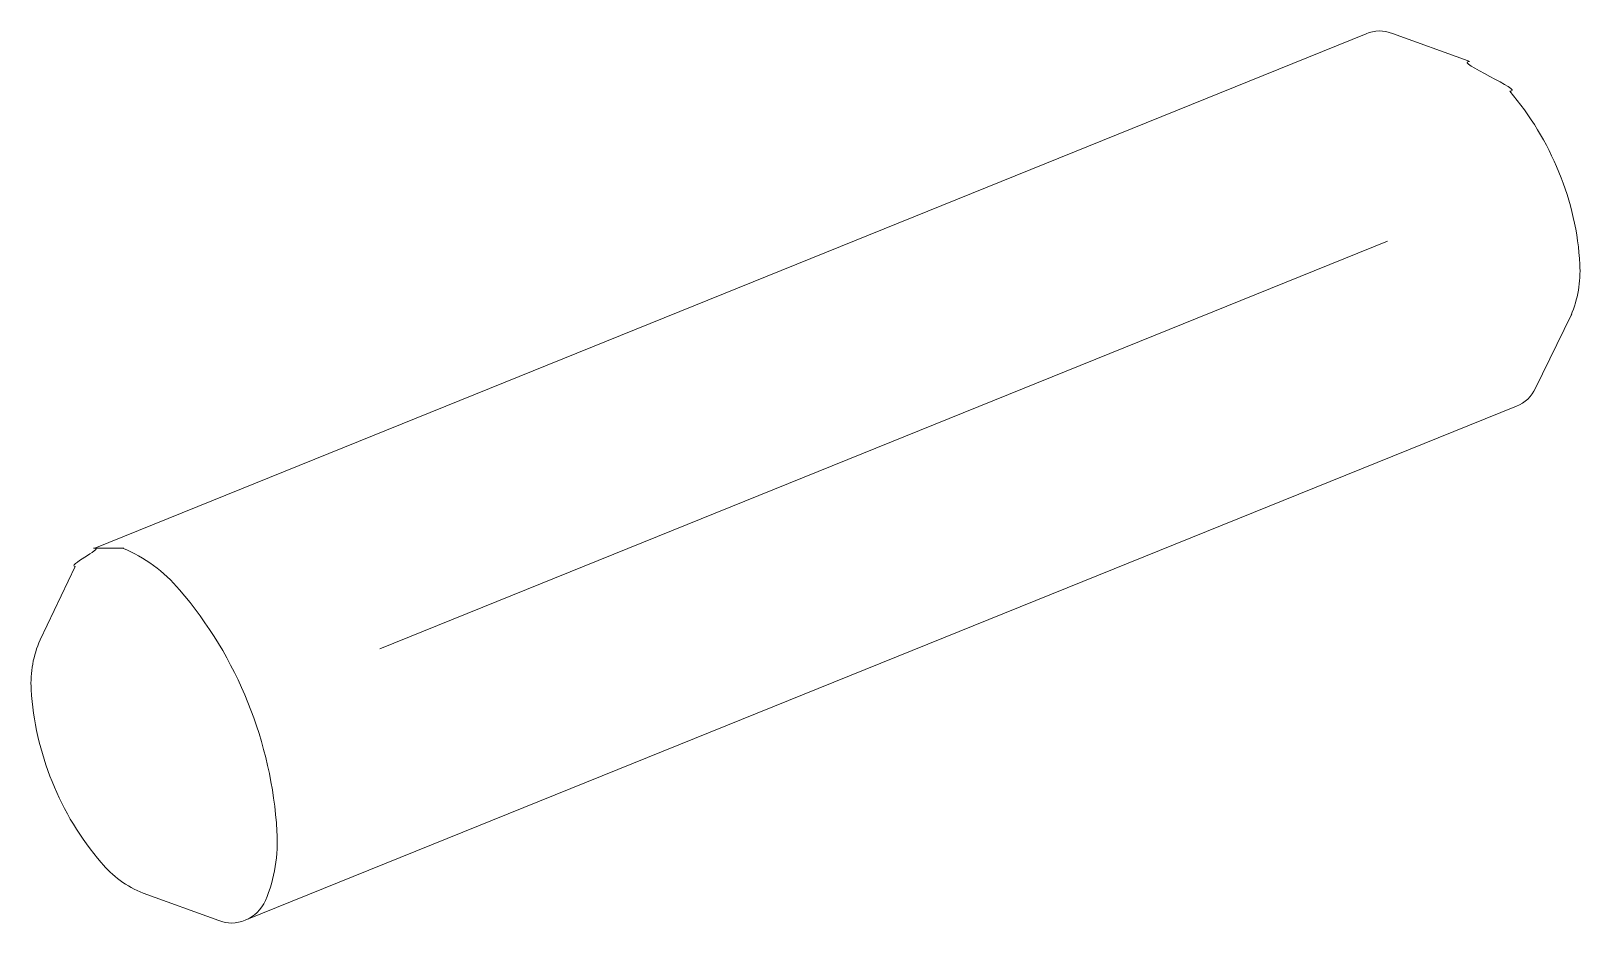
# Model space of a CAD drawing. Header units: metres. Extents: x -27.1 to 47.9, y -10.7 to 6.6.
# Drawn here: x 39.5978 to 39.6849, y 5.3307 to 5.3808 of the extents above; entities that cross this region are included whole.
import ezdxf

# ---------------------------------------------------------------- set-up
doc = ezdxf.new("R2010")
doc.units = ezdxf.units.M
doc.header["$MEASUREMENT"] = 0
doc.layers.add('PDF_Working_Num_Penna__7_Num_Penna__7_Num_Penna__7_Num_Penna__7_Num_Penna__7_Num_Penna__7', color=7, linetype='Continuous', lineweight=18)

msp = doc.modelspace()

# ---------------------------------------------------------------- linework, layer by layer
at = {"layer": 'PDF_Working_Num_Penna__7_Num_Penna__7_Num_Penna__7_Num_Penna__7_Num_Penna__7_Num_Penna__7', "color": 7, "linetype": 'Continuous', "lineweight": 18, "flags": 128}
for points in [[(39.601397, 5.351769), (39.672878, 5.38067, -0.210173), (39.674363, 5.380684), (39.678624, 5.379154)], [(39.609848, 5.330848), (39.681331, 5.359749, 0.200581), (39.682411, 5.360759), (39.684407, 5.364859, 0.11436), (39.684902, 5.367709, 0.086701), (39.68372, 5.372898, 0.08176), (39.680959, 5.377446)], [(39.60836, 5.330839, 0.201804), (39.609848, 5.330845, 0.187968), (39.610986, 5.331948, 0.119609), (39.611634, 5.335853, 0.16363), (39.606159, 5.349425, 0.119917), (39.602956, 5.351768)], [(39.600294, 5.350734), (39.598315, 5.346615, 0.116125), (39.597813, 5.343816, 0.080701), (39.598991, 5.338641, 0.082895), (39.601759, 5.33409, 0.125207), (39.604105, 5.332372), (39.608361, 5.330842)]]:
    msp.add_lwpolyline(points, format="xyb", dxfattribs=at)
msp.add_lwpolyline([(39.617424, 5.346104), (39.67408, 5.369012)], dxfattribs=at)
at = {"layer": 'PDF_Working_Num_Penna__7_Num_Penna__7_Num_Penna__7_Num_Penna__7_Num_Penna__7_Num_Penna__7', "color": 7, "linetype": 'Continuous', "lineweight": 18}
for points in [[(39.680958, 5.377445), (39.681904, 5.377445), (39.677763, 5.379124), (39.678705, 5.379124)], [(39.678705, 5.379123), (39.678735, 5.379123), (39.678573, 5.379153), (39.678621, 5.379153)], [(39.684407, 5.364856), (39.684419, 5.364856), (39.684435, 5.364916), (39.684443, 5.364916)], [(39.601396, 5.351766), (39.601883, 5.351766), (39.599759, 5.350738), (39.600296, 5.350738)], [(39.602956, 5.351766), (39.603474, 5.351766), (39.600855, 5.351766), (39.601396, 5.351766)]]:
    msp.add_open_spline(points, degree=3, dxfattribs=at)

doc.saveas('drawing.dxf')
